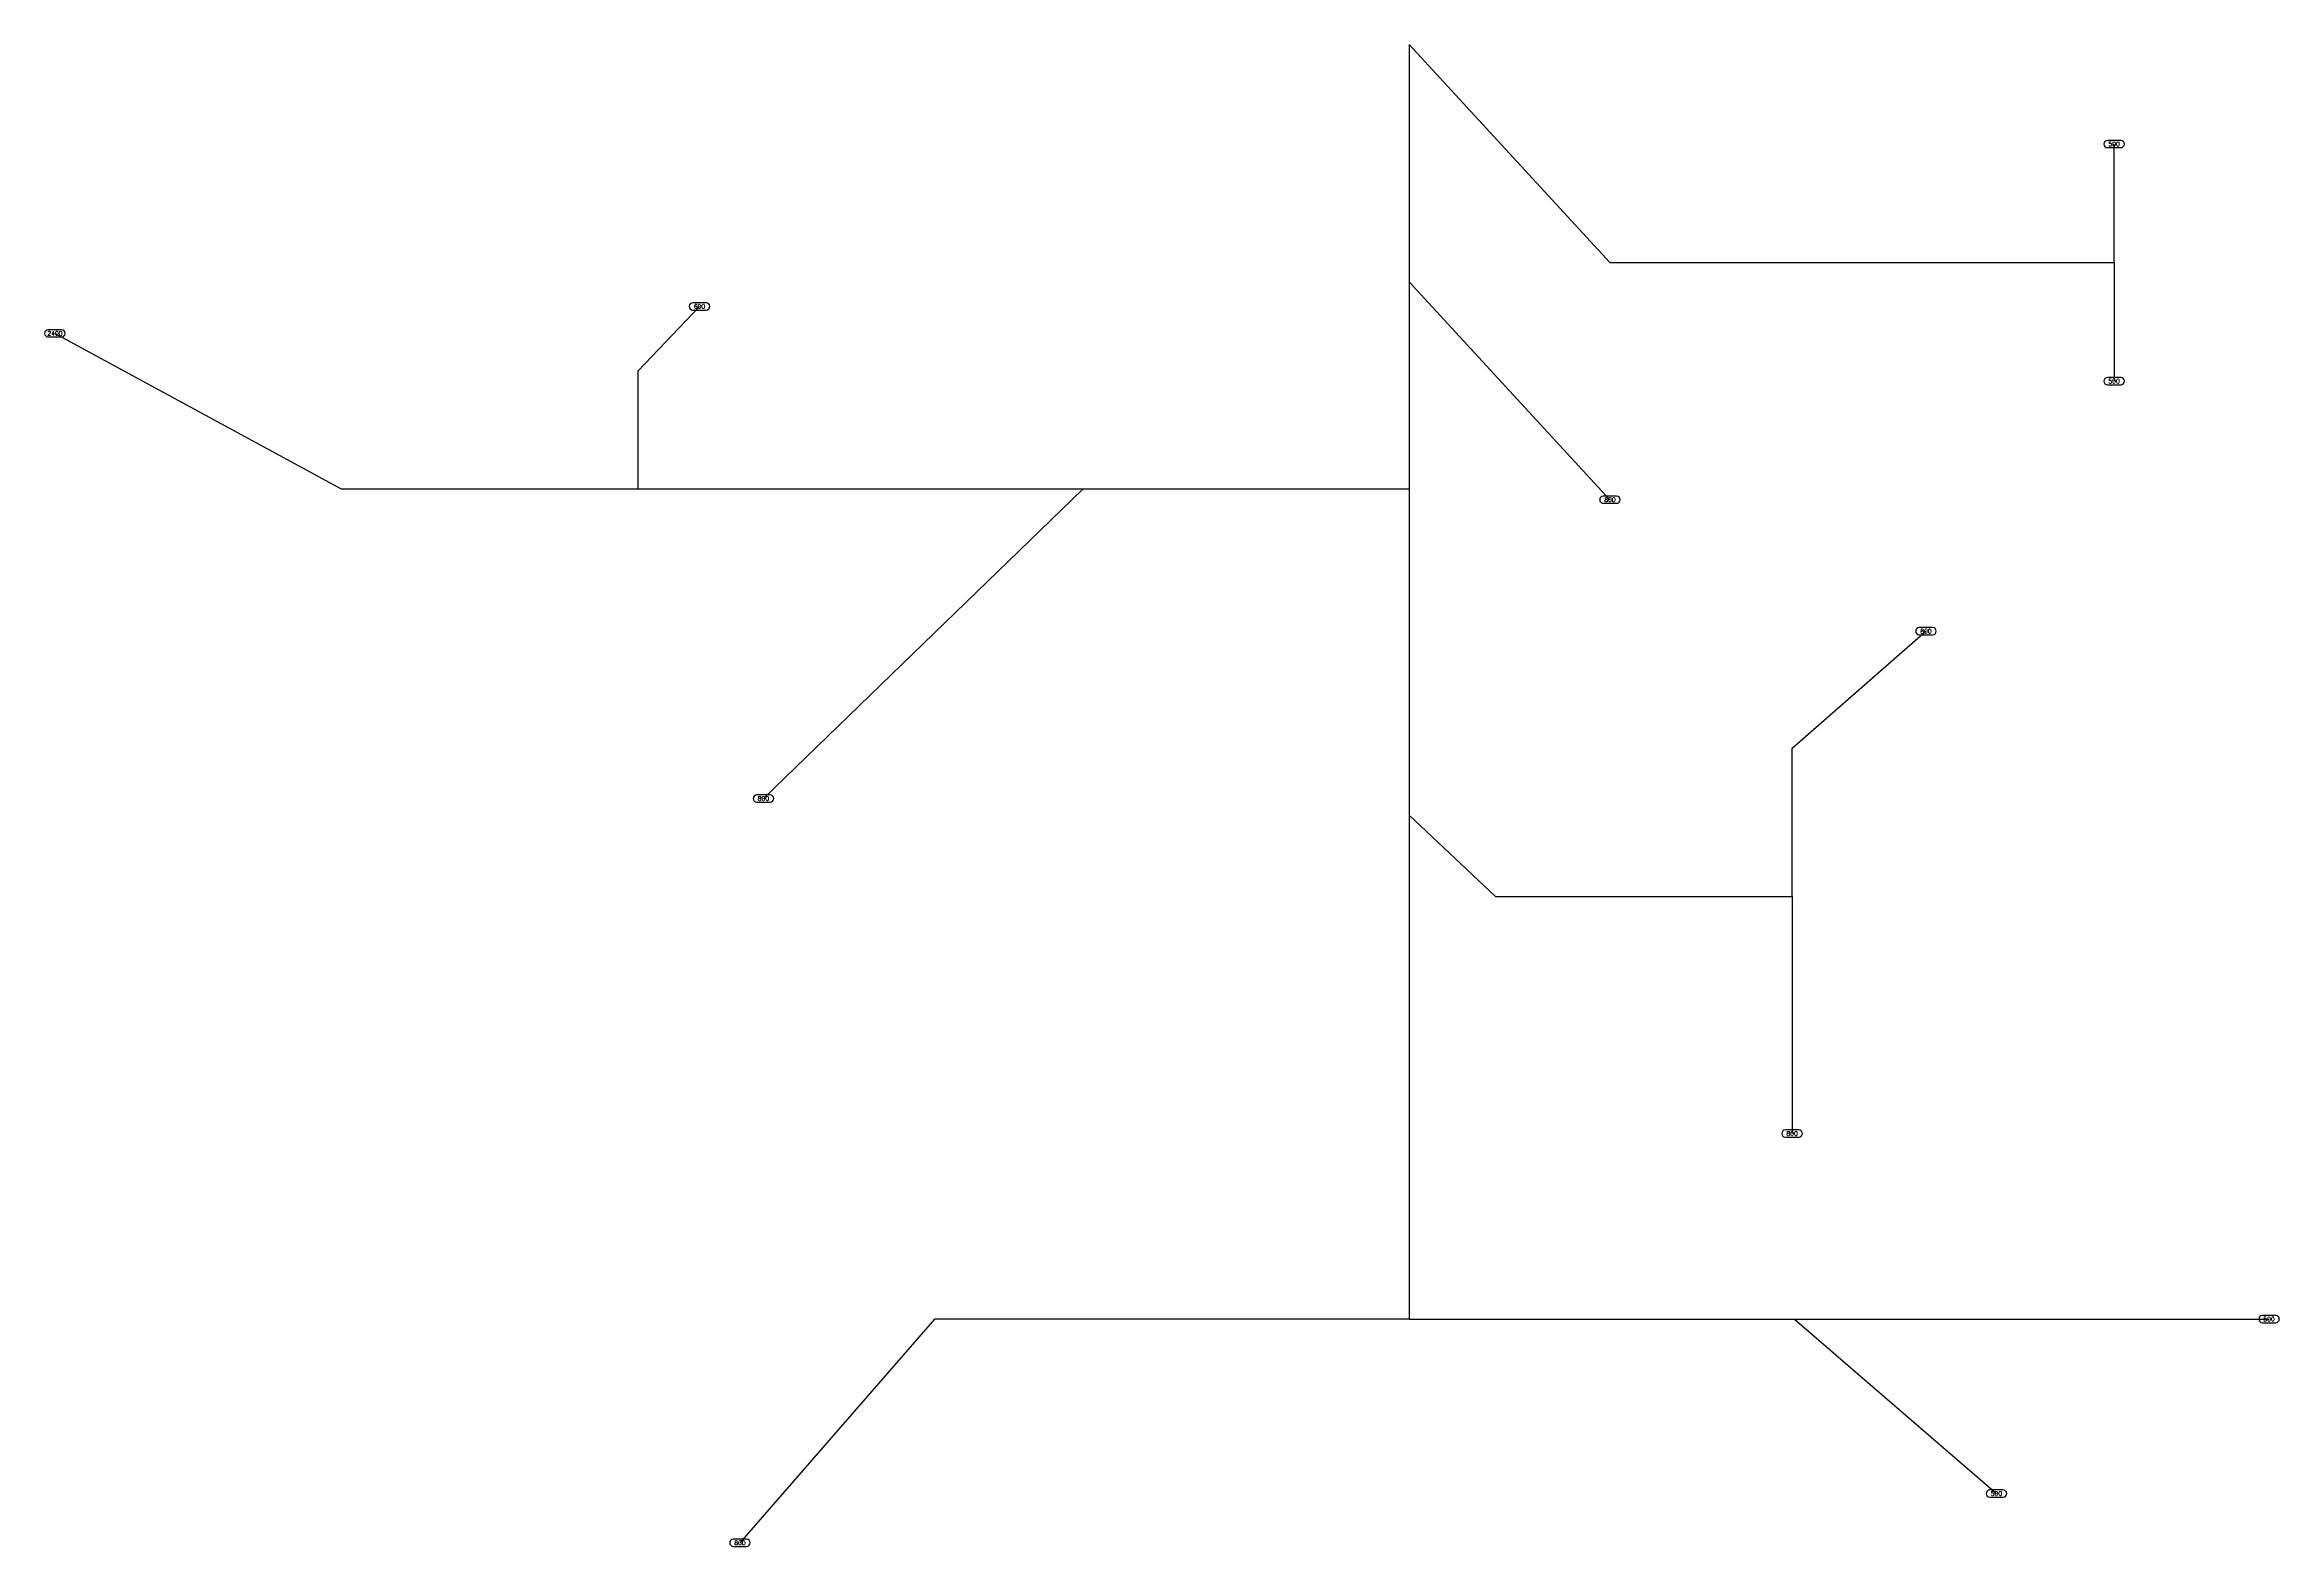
# Model space of a CAD drawing. Header units: inches. Extents: x 8137 to 8682, y -59634 to -59459.
# Drawn here: x 8308.63 to 8332.74, y -59524.83 to -59508.62 of the extents above; entities that cross this region are included whole.
import ezdxf
from ezdxf.enums import TextEntityAlignment as Align

# ---------------------------------------------------------------- set-up
doc = ezdxf.new("R2010")
doc.units = ezdxf.units.IN
doc.header["$MEASUREMENT"] = 0
doc.layers.add('DUCT', color=7, linetype='Continuous')
doc.layers.add('Flow Rate', color=3, linetype='Continuous')
doc.styles.add('RomanD', font='romand.shx')

# ---------------------------------------------------------------- blocks, each defined once
blk = doc.blocks.new('Diffuser')
at = {"layer": 'Flow Rate'}
blk.add_lwpolyline([(1.4973, -0.8156, 1), (1.4973, 0.8156), (-1.4973, 0.8156, 1), (-1.4973, -0.8156)], format="xyb", close=True, dxfattribs=at)
at = {"layer": 'Flow Rate', "color": 2, "style": 'RomanD'}
blk.add_attdef('Flow Rate', text='', height=1, dxfattribs=at).set_placement((0, 0), align=Align.MIDDLE_CENTER)

msp = doc.modelspace()

# ---------------------------------------------------------------- linework, layer by layer
at = {"layer": 'DUCT'}
for p, q in [((8323.353, -59508.615), (8325.521, -59510.968)), ((8323.353, -59508.615), (8323.353, -59511.175)), ((8330.961, -59510.968), (8330.961, -59509.688)), ((8325.521, -59510.968), (8330.961, -59510.968)), ((8330.961, -59510.968), (8330.961, -59512.248)), ((8323.353, -59511.175), (8325.521, -59513.528)), ((8323.353, -59511.175), (8323.353, -59513.415)), ((8315.033, -59512.135), (8315.696, -59511.441)), ((8311.833, -59513.415), (8308.741, -59511.732)), ((8315.033, -59513.415), (8315.033, -59512.135)), ((8315.033, -59513.415), (8311.833, -59513.415)), ((8319.833, -59513.415), (8315.033, -59513.415)), ((8316.386, -59516.755), (8319.833, -59513.415)), ((8323.353, -59513.415), (8319.833, -59513.415)), ((8323.353, -59513.415), (8323.353, -59516.935)), ((8327.486, -59516.212), (8328.931, -59514.948)), ((8327.486, -59517.812), (8327.486, -59516.212)), ((8323.353, -59516.935), (8324.286, -59517.812)), ((8323.353, -59516.935), (8323.353, -59522.375)), ((8324.286, -59517.812), (8327.486, -59517.812)), ((8327.486, -59517.812), (8327.486, -59520.372)), ((8318.233, -59522.375), (8316.133, -59524.79)), ((8323.353, -59522.375), (8318.233, -59522.375)), ((8323.353, -59522.375), (8327.513, -59522.375)), ((8327.513, -59522.375), (8329.691, -59524.259)), ((8327.513, -59522.375), (8332.633, -59522.375))]:
    msp.add_line(p, q, dxfattribs=at)

# ---------------------------------------------------------------- block references
at = {"layer": 'Flow Rate', "xscale": 0.048, "yscale": 0.048, "zscale": 0.048}
for p, values in [((8330.961, -59509.688), {'Flow Rate': '500'}), ((8315.696, -59511.441), {'Flow Rate': '600'}), ((8308.741, -59511.732), {'Flow Rate': '2400'}), ((8330.961, -59512.248), {'Flow Rate': '500'}), ((8325.521, -59513.528), {'Flow Rate': '800'}), ((8328.931, -59514.948), {'Flow Rate': '800'}), ((8316.386, -59516.755), {'Flow Rate': '800'}), ((8327.486, -59520.372), {'Flow Rate': '800'}), ((8332.633, -59522.375), {'Flow Rate': '500'}), ((8329.691, -59524.259), {'Flow Rate': '500'}), ((8316.133, -59524.79), {'Flow Rate': '800'})]:
    msp.add_blockref('Diffuser', p, dxfattribs=at).add_auto_attribs(values)

doc.saveas('drawing.dxf')
